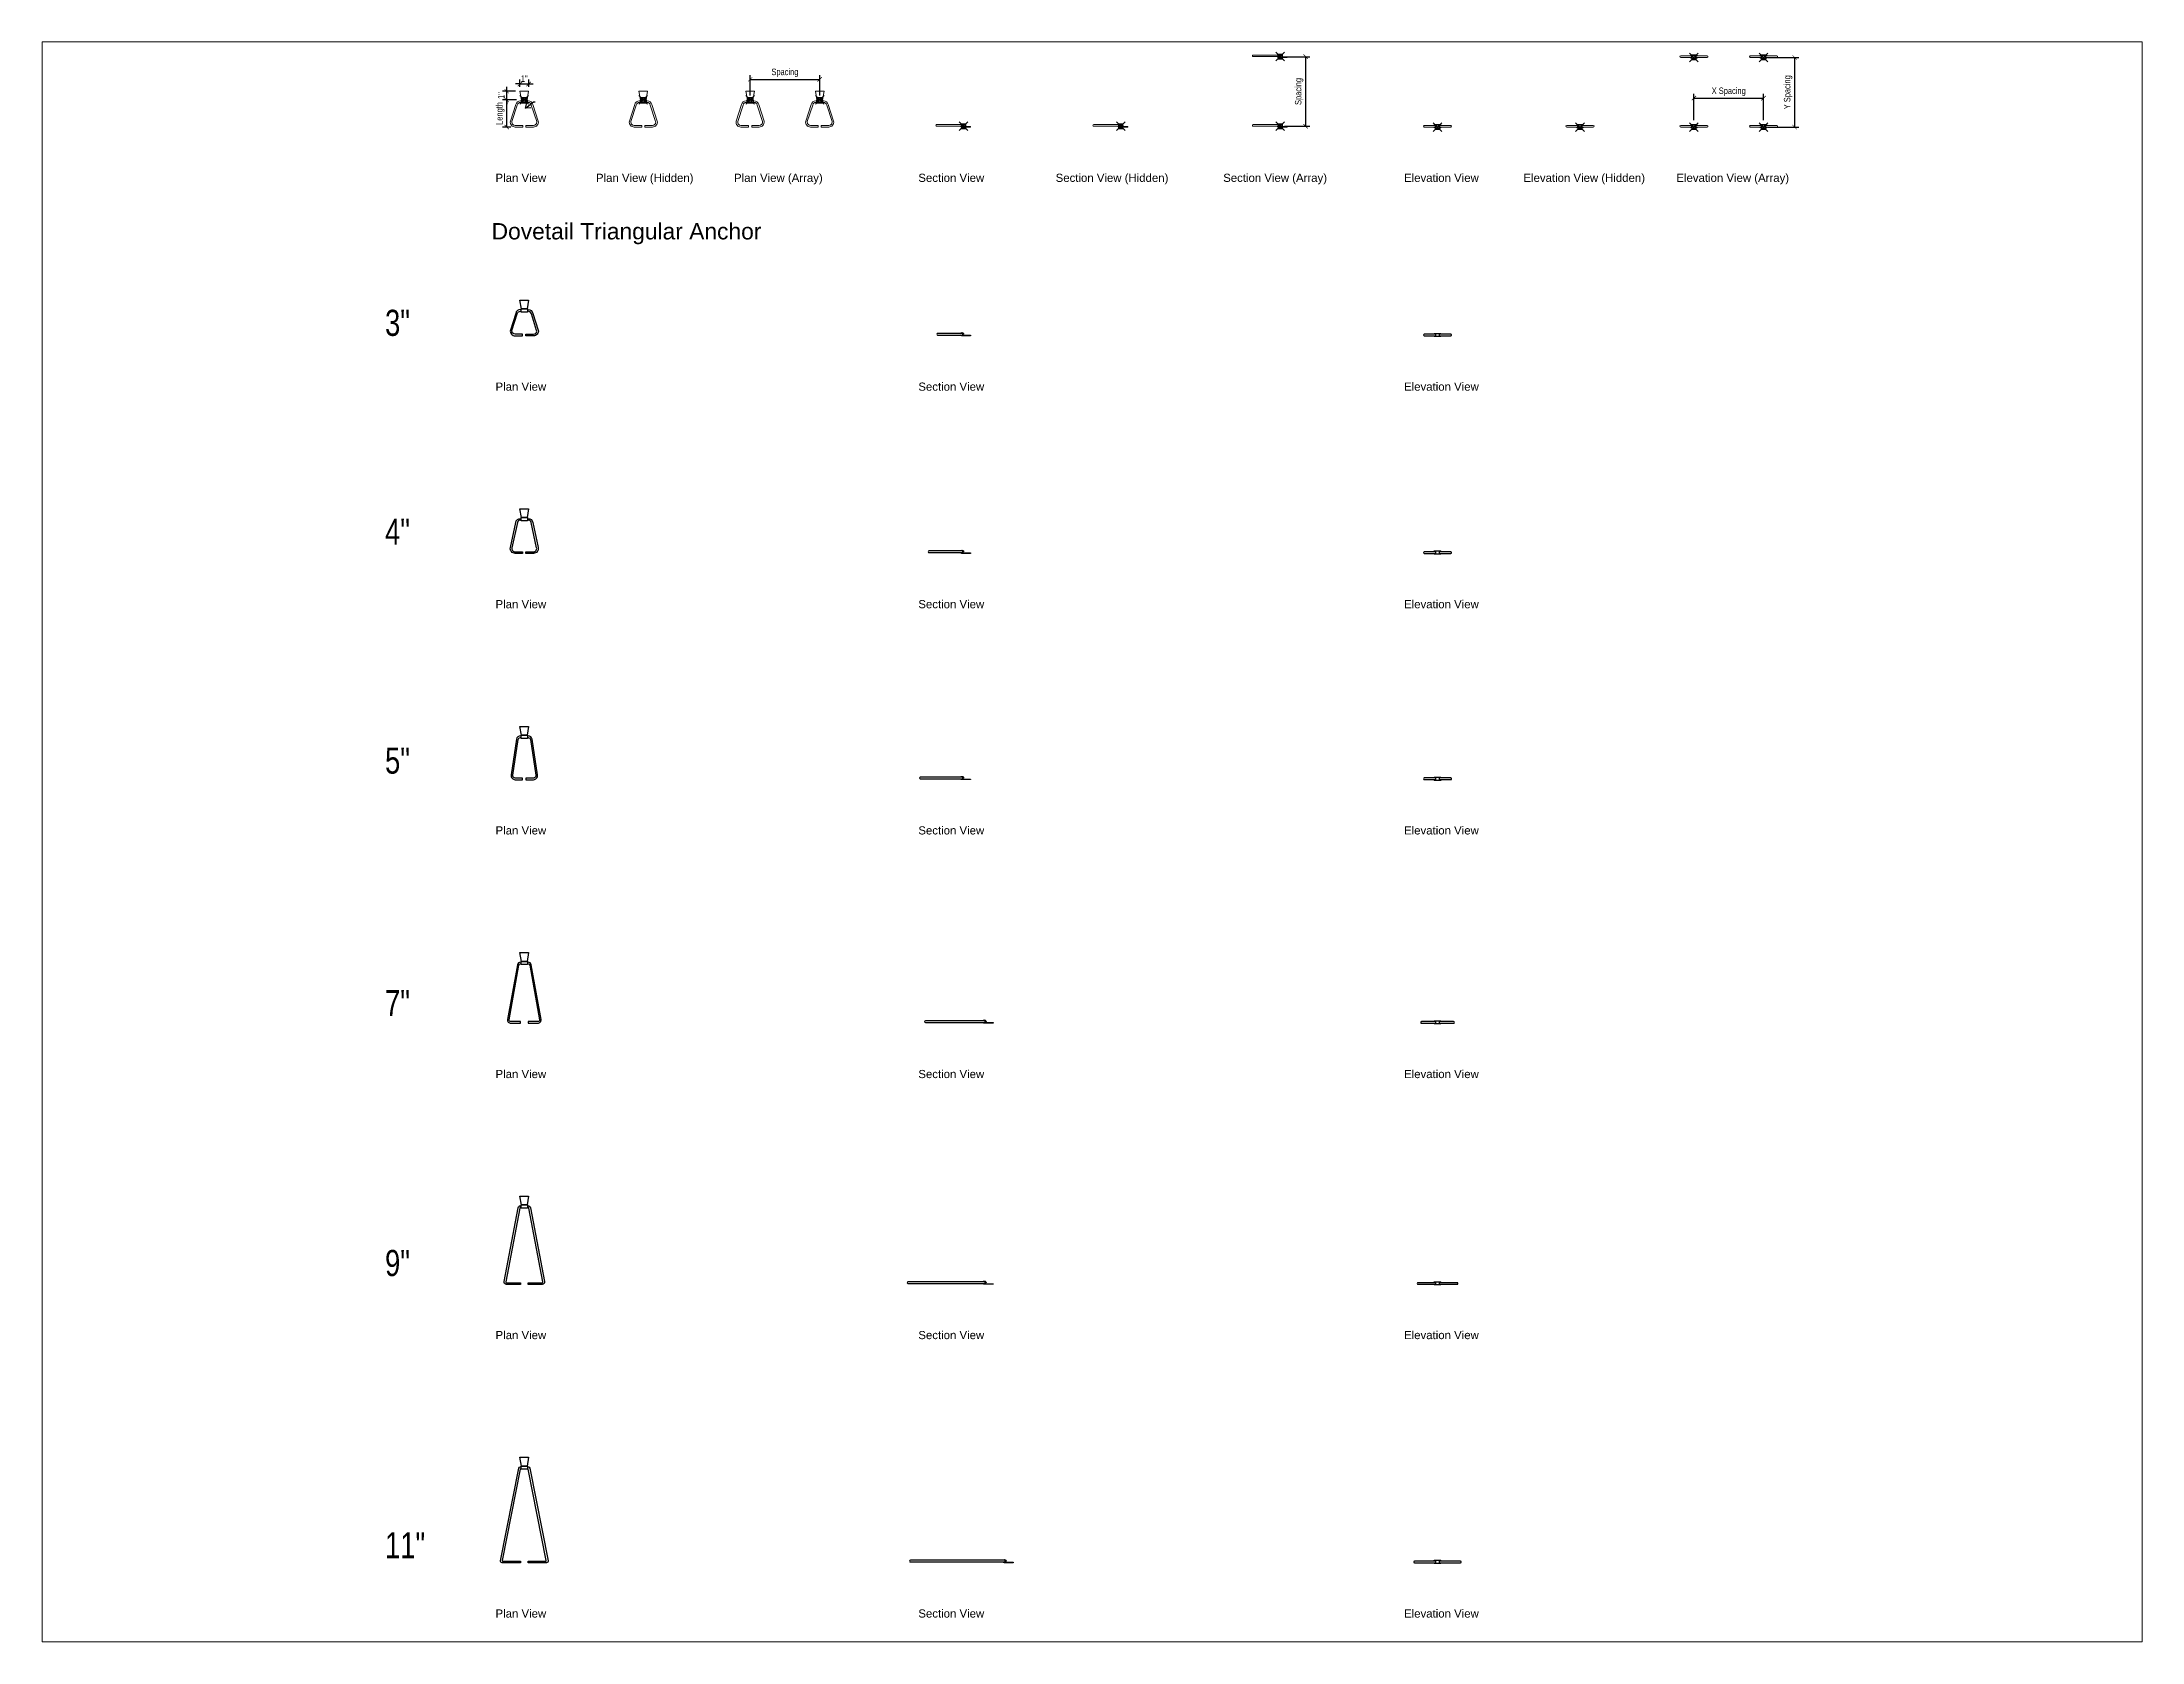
# Paper-space layout 'Layout1' of a CAD drawing. Header units: inches. Extents: x 1.05 to 9.45, y 0.8 to 7.2.
# The model-space entities are those that its viewports show. They can reach past a viewport. Long polylines and large blocks are cut down to what shows.
import ezdxf
from ezdxf.enums import TextEntityAlignment as Align

# ---------------------------------------------------------------- set-up
doc = ezdxf.new("R2010")
doc.units = ezdxf.units.IN
doc.header["$LTSCALE"] = 48
doc.header["$MEASUREMENT"] = 0
doc.header["$PDMODE"] = 99
doc.header["$PDSIZE"] = 0.5
doc.layers.add('DIMLINE', color=211, linetype='Continuous')
doc.layers.add('FINE', color=90, linetype='Continuous', lineweight=18)
doc.layers.add('TITTXT', color=213, linetype='Continuous', lineweight=50)
doc.styles.add('Arch-Dim', font='ARIAL.TTF', dxfattribs={"width": 0.75})
doc.styles.add('RomanS', font='romans.shx')
doc.dimstyles.new('Aec-Arch-I-96', dxfattribs={"dimscale": 96, "dimtxt": 0.09375, "dimasz": 0.0625, "dimexe": 0.0625, "dimexo": 0.0625, "dimgap": 0.03125, "dimtad": 1, "dimdec": 4, "dimzin": 3, "dimdsep": 46, "dimlunit": 4, "dimtxsty": 'Arch-Dim', "dimblk": 'ARCHTICK', "dimcen": 0.09375, "dimazin": 2, "dimtfac": 0.75, "dimtdec": 4, "dimtix": 1, "dimtmove": 2, "dimatfit": 2, "dimfxl": 1, "dimtolj": 1, "dimtzin": 0, "dimarcsym": 0})
doc.dimstyles.new('Aec-Arch-I-96$7', dxfattribs={"dimscale": 96, "dimtxt": 0.09375, "dimasz": 0.0625, "dimexe": 0.0625, "dimexo": 0.0625, "dimgap": 0.03125, "dimtad": 0, "dimdec": 4, "dimzin": 3, "dimdsep": 46, "dimlunit": 4, "dimtxsty": 'Arch-Dim', "dimblk": 'ARCHTICK', "dimcen": 0.09375, "dimazin": 2, "dimtfac": 0.75, "dimtdec": 4, "dimtix": 1, "dimtmove": 2, "dimatfit": 2, "dimfxl": 1, "dimtolj": 1, "dimtzin": 0, "dimarcsym": 0})

psp = doc.layouts.get("Layout1")

msp = doc.modelspace()

# ---------------------------------------------------------------- texts
at = {"layer": 'DIMLINE', "style": 'Arch-Dim', "width": 0.75}
for s, p in [('3"', (-8.66536, -24)), ('4"', (-8.66536, -48)), ('5"', (-8.66536, -74.31001)), ('7"', (-8.66536, -102.18146)), ('9"', (-8.66536, -132.05291)), ('11"', (-8.66536, -164.48579))]:
    msp.add_text(s, height=3, dxfattribs=at).set_placement(p)

# ---------------------------------------------------------------- blocks, each defined once
blk = doc.blocks.new('Anno_Title_T2')
at = {"color": 0, "linetype": 'ByBlock', "lineweight": -2, "style": 'RomanS'}
blk.add_attdef('TITLE', (0, 0.5), '', height=1.25, dxfattribs=at)
blk.add_attdef('SCALE', text='', height=0.75, dxfattribs=at).set_placement((0, -0.5), align=Align.TOP_LEFT)
blk = doc.blocks.new('_ArchTick')
at = {"color": 0, "linetype": 'ByBlock', "const_width": 0.15}
blk.add_lwpolyline([(-0.5, -0.5), (0.5, 0.5)], dxfattribs=at)
blk = doc.blocks.new('*D21')
at = {"layer": 'DEFPOINTS', "color": 0}
for p in [(5.32, 3.12), (6.96, 3.12), (6.29, 0)]:
    blk.add_point(p, dxfattribs=at)
at = {"layer": 'DIMLINE', "color": 8, "lineweight": -2}
for p, q in [((6.46, 3.12), (4.82, 3.12)), ((5.32, 0), (5.32, 3.12)), ((5.79, 0), (4.82, 0))]:
    blk.add_line(p, q, dxfattribs=at)
at = {"layer": 'DIMLINE', "color": 8, "lineweight": -2, "xscale": 0.5, "yscale": 0.5, "zscale": 0.5}
for p, rotation in [((5.32, 3.12), 90), ((5.32, 0), 270)]:
    blk.add_blockref('_ArchTick', p, dxfattribs=dict(at, rotation=rotation))
at = {"layer": 'DIMLINE', "color": 0, "insert": (4.58, 1.56), "char_height": 0.75, "attachment_point": 5, "rotation": 90, "style": 'Arch-Dim'}
blk.add_mtext('\\A1;Length', dxfattribs=at)
blk = doc.blocks.new('_Open90')
at = {"color": 0, "linetype": 'ByBlock', "lineweight": -2}
for p, q in [((0, 0), (-1, 0)), ((-0.5, 0.5), (0, 0)), ((0, 0), (-0.5, -0.5))]:
    blk.add_line(p, q, dxfattribs=at)
blk = doc.blocks.new('*D22')
at = {"layer": 'DEFPOINTS', "color": 0}
for p in [(41.29, 5.48), (33.29, 3.12), (41.29, 3.12)]:
    blk.add_point(p, dxfattribs=at)
at = {"layer": 'DIMLINE', "color": 8, "lineweight": -2}
for p, q in [((33.29, 3.62), (33.29, 5.98)), ((33.29, 5.48), (41.29, 5.48)), ((41.29, 3.62), (41.29, 5.98))]:
    blk.add_line(p, q, dxfattribs=at)
at = {"layer": 'DIMLINE', "color": 8, "lineweight": -2, "xscale": 0.5, "yscale": 0.5, "zscale": 0.5, "rotation": 180}
blk.add_blockref('_ArchTick', (33.29, 5.48), dxfattribs=at)
at = {"layer": 'DIMLINE', "color": 8, "lineweight": -2, "xscale": 0.5, "yscale": 0.5, "zscale": 0.5}
blk.add_blockref('_ArchTick', (41.29, 5.48), dxfattribs=at)
at = {"layer": 'DIMLINE', "color": 0, "insert": (37.29, 6.23), "char_height": 0.75, "attachment_point": 5, "style": 'Arch-Dim'}
blk.add_mtext('\\A1;Spacing', dxfattribs=at)
blk = doc.blocks.new('*D23')
at = {"layer": 'DEFPOINTS', "color": 0}
for p in [(94.21, 8.09), (94.21, 0.09), (97.13, 0.09)]:
    blk.add_point(p, dxfattribs=at)
at = {"layer": 'DIMLINE', "color": 8, "lineweight": -2}
for p, q in [((94.71, 8.09), (97.63, 8.09)), ((97.13, 8.09), (97.13, 0.09)), ((94.71, 0.09), (97.63, 0.09))]:
    blk.add_line(p, q, dxfattribs=at)
at = {"layer": 'DIMLINE', "color": 8, "lineweight": -2, "xscale": 0.5, "yscale": 0.5, "zscale": 0.5}
for p, rotation in [((97.13, 8.09), 90), ((97.13, 0.09), 270)]:
    blk.add_blockref('_ArchTick', p, dxfattribs=dict(at, rotation=rotation))
at = {"layer": 'DIMLINE', "color": 0, "insert": (96.39, 4.09), "char_height": 0.75, "attachment_point": 5, "rotation": 90, "style": 'Arch-Dim'}
blk.add_mtext('\\A1;Spacing', dxfattribs=at)
blk = doc.blocks.new('*D24')
at = {"layer": 'DEFPOINTS', "color": 0}
for p in [(149.76, 3.32), (141.76, 0.28), (149.76, 0.28)]:
    blk.add_point(p, dxfattribs=at)
at = {"layer": 'DIMLINE', "color": 8, "lineweight": -2}
for p, q in [((141.76, 0.78), (141.76, 3.82)), ((141.76, 3.32), (149.76, 3.32)), ((149.76, 0.78), (149.76, 3.82))]:
    blk.add_line(p, q, dxfattribs=at)
at = {"layer": 'DIMLINE', "color": 8, "lineweight": -2, "xscale": 0.5, "yscale": 0.5, "zscale": 0.5, "rotation": 180}
blk.add_blockref('_ArchTick', (141.76, 3.32), dxfattribs=at)
at = {"layer": 'DIMLINE', "color": 8, "lineweight": -2, "xscale": 0.5, "yscale": 0.5, "zscale": 0.5}
blk.add_blockref('_ArchTick', (149.76, 3.32), dxfattribs=at)
at = {"layer": 'DIMLINE', "color": 0, "insert": (145.76, 4.06), "char_height": 0.75, "attachment_point": 5, "style": 'Arch-Dim'}
blk.add_mtext('\\A1;X Spacing', dxfattribs=at)
blk = doc.blocks.new('*D25')
at = {"layer": 'DEFPOINTS', "color": 0}
for p in [(149.76, 8), (149.76, 0), (153.33, 0)]:
    blk.add_point(p, dxfattribs=at)
at = {"layer": 'DIMLINE', "color": 8, "lineweight": -2}
for p, q in [((150.26, 8), (153.83, 8)), ((153.33, 8), (153.33, 0)), ((150.26, 0), (153.83, 0))]:
    blk.add_line(p, q, dxfattribs=at)
at = {"layer": 'DIMLINE', "color": 8, "lineweight": -2, "xscale": 0.5, "yscale": 0.5, "zscale": 0.5}
for p, rotation in [((153.33, 8), 90), ((153.33, 0), 270)]:
    blk.add_blockref('_ArchTick', p, dxfattribs=dict(at, rotation=rotation))
at = {"layer": 'DIMLINE', "color": 0, "insert": (152.59, 4), "char_height": 0.75, "attachment_point": 5, "rotation": 90, "style": 'Arch-Dim'}
blk.add_mtext('\\A1;Y Spacing', dxfattribs=at)
blk = doc.blocks.new('*D26')
at = {"layer": 'DEFPOINTS', "color": 0}
for p in [(5.32, 4.12), (6.84, 4.12), (6.96, 3.12)]:
    blk.add_point(p, dxfattribs=at)
at = {"layer": 'DIMLINE', "color": 8, "lineweight": -2}
for p, q in [((6.34, 4.12), (4.82, 4.12)), ((6.46, 3.12), (4.82, 3.12)), ((5.32, 4.12), (5.32, 4.62)), ((5.32, 3.12), (5.32, 4.12)), ((5.32, 3.12), (5.32, 2.62))]:
    blk.add_line(p, q, dxfattribs=at)
at = {"layer": 'DIMLINE', "color": 8, "lineweight": -2, "xscale": 0.5, "yscale": 0.5, "zscale": 0.5}
for p, rotation in [((5.32, 4.12), 270), ((5.32, 3.12), 90)]:
    blk.add_blockref('_ArchTick', p, dxfattribs=dict(at, rotation=rotation))
at = {"layer": 'DIMLINE', "color": 0, "insert": (4.69, 3.62), "char_height": 0.75, "attachment_point": 5, "rotation": 90, "style": 'Arch-Dim'}
blk.add_mtext('\\A1;1"', dxfattribs=at)
blk = doc.blocks.new('*D27')
at = {"layer": 'DEFPOINTS', "color": 0}
for p in [(7.84, 4.95), (6.84, 4.12), (7.84, 4.12)]:
    blk.add_point(p, dxfattribs=at)
at = {"layer": 'DIMLINE', "color": 8, "lineweight": -2}
for p, q in [((6.84, 4.95), (6.34, 4.95)), ((6.84, 4.62), (6.84, 5.45)), ((6.84, 4.95), (7.84, 4.95)), ((7.84, 4.62), (7.84, 5.45)), ((7.84, 4.95), (8.34, 4.95))]:
    blk.add_line(p, q, dxfattribs=at)
at = {"layer": 'DIMLINE', "color": 8, "lineweight": -2, "xscale": 0.5, "yscale": 0.5, "zscale": 0.5}
blk.add_blockref('_ArchTick', (6.84, 4.95), dxfattribs=at)
at = {"layer": 'DIMLINE', "color": 8, "lineweight": -2, "xscale": 0.5, "yscale": 0.5, "zscale": 0.5, "rotation": 180}
blk.add_blockref('_ArchTick', (7.84, 4.95), dxfattribs=at)
at = {"layer": 'DIMLINE', "color": 0, "insert": (7.34, 5.57), "char_height": 0.75, "attachment_point": 5, "style": 'Arch-Dim'}
blk.add_mtext('\\A1;1"', dxfattribs=at)
blk = doc.blocks.new('AecDtl_3DovetailTrianglePlan')
at = {"color": 0, "linetype": 'ByBlock', "lineweight": -2, "ltscale": 0.0625}
for points in [[(-0.31, 0), (-0.5, 1), (0.5, 1), (0.31, 0)], [(0, 0), (0.38, 0), (0.38, -0.38), (-0.38, -0.38), (-0.38, 0)]]:
    blk.add_lwpolyline(points, close=True, dxfattribs=at)
for points in [[(-0.38, -0.09), (-0.44, -0.09, 0.35579), (-0.99, -0.54), (-1.6, -2.44, 0.475155), (-1.05, -3.12), (-0.19, -3.12), (-0.19, -2.93), (-1.05, -2.93, -0.467625), (-1.42, -2.49), (-0.81, -0.59, -0.362746), (-0.44, -0.28), (-0.38, -0.28)], [(0.38, -0.09), (0.44, -0.09, -0.35579), (0.99, -0.54), (1.6, -2.44, -0.475155), (1.05, -3.12), (0.19, -3.12), (0.19, -2.93), (1.05, -2.93, 0.467625), (1.42, -2.49), (0.81, -0.59, 0.362746), (0.44, -0.28), (0.38, -0.28)]]:
    blk.add_lwpolyline(points, format="xyb", dxfattribs=at)
blk = doc.blocks.new('AecDtl_3DovetailTriangleSection')
at = {"color": 0, "linetype": 'ByBlock', "lineweight": -2, "ltscale": 0.0625}
blk.add_lwpolyline([(-0.19, 0.19), (-2.98, 0.19, 1), (-2.98, 0), (-0.19, 0, 1)], format="xyb", close=True, dxfattribs=at)
for points in [[(-0.35, 0.19, -0.131652), (-0.28, 0.26, -0.57735), (0, 0.09), (-0.08, 0.09, 0.583199), (-0.24, 0.19)], [(-0.24, 0, 0.136106), (-0.19, -0.02), (0.81, -0.02), (0.81, -0.09), (-0.19, -0.09, -0.267949), (-0.35, 0)]]:
    blk.add_lwpolyline(points, format="xyb", dxfattribs=at)
blk = doc.blocks.new('AecDtl_3DovetailTriangleElevation')
at = {"color": 0, "linetype": 'ByBlock', "lineweight": -2, "ltscale": 0.0625}
for p, q in [((-0.37, 0), (-0.37, -0.08)), ((0.38, 0), (0.38, -0.08))]:
    blk.add_line(p, q, dxfattribs=at)
for points in [[(-0.19, 0.19), (-1.52, 0.19, 1), (-1.52, 0), (-0.19, 0)], [(0.19, 0), (1.52, 0, 1), (1.52, 0.19), (0.19, 0.19)]]:
    blk.add_lwpolyline(points, format="xyb", close=True, dxfattribs=at)
for points in [[(-0.37, 0.28), (0.38, 0.28)], [(-0.37, 0.19), (-0.37, 0.28)], [(0.38, 0.19), (0.38, 0.28)], [(0.38, -0.08), (-0.37, -0.08)]]:
    blk.add_lwpolyline(points, dxfattribs=at)
blk = doc.blocks.new('AecDtl_4DovetailTriangleSection')
at = {"color": 0, "linetype": 'ByBlock', "lineweight": -2, "ltscale": 0.0625}
blk.add_lwpolyline([(-0.19, 0.19), (-3.98, 0.19, 1), (-3.98, 0), (-0.19, 0, 1)], format="xyb", close=True, dxfattribs=at)
for points in [[(-0.35, 0.19, -0.131652), (-0.28, 0.26, -0.57735), (0, 0.09), (-0.08, 0.09, 0.583199), (-0.24, 0.19)], [(-0.24, 0, 0.136106), (-0.19, -0.02), (0.81, -0.02), (0.81, -0.09), (-0.19, -0.09, -0.267949), (-0.35, 0)]]:
    blk.add_lwpolyline(points, format="xyb", dxfattribs=at)
blk = doc.blocks.new('AecDtl_4DovetailTriangleElevation')
at = {"color": 0, "linetype": 'ByBlock', "lineweight": -2, "ltscale": 0.0625}
for p, q in [((-0.37, 0), (-0.37, -0.08)), ((0.38, 0), (0.38, -0.08))]:
    blk.add_line(p, q, dxfattribs=at)
for points in [[(-0.19, 0.19), (-1.52, 0.19, 1), (-1.52, 0), (-0.19, 0)], [(0.19, 0), (1.52, 0, 1), (1.52, 0.19), (0.19, 0.19)]]:
    blk.add_lwpolyline(points, format="xyb", close=True, dxfattribs=at)
for points in [[(-0.37, 0.28), (0.38, 0.28)], [(-0.37, 0.19), (-0.37, 0.28)], [(0.38, 0.19), (0.38, 0.28)], [(0.38, -0.08), (-0.37, -0.08)]]:
    blk.add_lwpolyline(points, dxfattribs=at)
blk = doc.blocks.new('AecDtl_4DovetailTrianglePlan')
at = {"color": 0, "linetype": 'ByBlock', "lineweight": -2, "ltscale": 0.0625}
for points in [[(-0.31, 0), (-0.5, 1), (0.5, 1), (0.31, 0)], [(0, 0), (0.38, 0), (0.38, -0.38), (-0.38, -0.38), (-0.38, 0)]]:
    blk.add_lwpolyline(points, close=True, dxfattribs=at)
for points in [[(-0.38, -0.28), (-0.44, -0.28, 0.359268), (-0.8, -0.58), (-1.42, -3.48, 0.471381), (-1.05, -3.93), (-0.19, -3.93), (-0.19, -4.12), (-1.05, -4.12, -0.472374), (-1.6, -3.45), (-0.99, -0.55, -0.35835), (-0.44, -0.09), (-0.38, -0.09)], [(0.38, -0.09), (0.44, -0.09, -0.35835), (0.99, -0.55), (1.6, -3.45, -0.472374), (1.05, -4.12), (0.19, -4.12), (0.19, -3.93), (1.05, -3.93, 0.471381), (1.42, -3.48), (0.8, -0.58, 0.359268), (0.44, -0.28), (0.38, -0.28)]]:
    blk.add_lwpolyline(points, format="xyb", dxfattribs=at)
blk = doc.blocks.new('AecDtl_5DovetailTriangleSection')
at = {"color": 0, "linetype": 'ByBlock', "lineweight": -2, "ltscale": 0.0625}
blk.add_lwpolyline([(-0.19, 0.19), (-4.98, 0.19, 1), (-4.98, 0), (-0.19, 0, 1)], format="xyb", close=True, dxfattribs=at)
for points in [[(-0.35, 0.19, -0.131652), (-0.28, 0.26, -0.57735), (0, 0.09), (-0.08, 0.09, 0.583199), (-0.24, 0.19)], [(-0.24, 0, 0.136106), (-0.19, -0.02), (0.81, -0.02), (0.81, -0.09), (-0.19, -0.09, -0.267949), (-0.35, 0)]]:
    blk.add_lwpolyline(points, format="xyb", dxfattribs=at)
blk = doc.blocks.new('AecDtl_5DovetailTriangleElevation')
at = {"color": 0, "linetype": 'ByBlock', "lineweight": -2, "ltscale": 0.0625}
for p, q in [((-0.37, 0), (-0.37, -0.08)), ((0.38, 0), (0.38, -0.08))]:
    blk.add_line(p, q, dxfattribs=at)
for points in [[(-0.19, 0.19), (-1.52, 0.19, 1), (-1.52, 0), (-0.19, 0)], [(0.19, 0), (1.52, 0, 1), (1.52, 0.19), (0.19, 0.19)]]:
    blk.add_lwpolyline(points, format="xyb", close=True, dxfattribs=at)
for points in [[(-0.37, 0.28), (0.38, 0.28)], [(-0.37, 0.19), (-0.37, 0.28)], [(0.38, 0.19), (0.38, 0.28)], [(0.38, -0.08), (-0.37, -0.08)]]:
    blk.add_lwpolyline(points, dxfattribs=at)
blk = doc.blocks.new('AecDtl_5DovetailTrianglePlan')
at = {"color": 0, "linetype": 'ByBlock', "lineweight": -2, "ltscale": 0.0625}
for points in [[(-0.31, 0), (-0.5, 1), (0.5, 1), (0.31, 0)], [(0, 0), (0.38, 0), (0.38, -0.38), (-0.38, -0.38), (-0.38, 0)]]:
    blk.add_lwpolyline(points, close=True, dxfattribs=at)
for points in [[(-0.38, -0.09), (-0.44, -0.09, 0.360307), (-0.9, -0.48), (-1.51, -4.56, 0.470257), (-1.05, -5.12), (-0.19, -5.12), (-0.19, -4.93), (-1.05, -4.93, -0.473029), (-1.33, -4.59), (-0.71, -0.51, -0.357746), (-0.44, -0.28), (-0.38, -0.28)], [(0.38, -0.28), (0.44, -0.28, -0.357746), (0.71, -0.51), (1.33, -4.59, -0.473029), (1.05, -4.93), (0.19, -4.93), (0.19, -5.12), (1.05, -5.12, 0.470257), (1.51, -4.56), (0.9, -0.48, 0.360307), (0.44, -0.09), (0.38, -0.09)]]:
    blk.add_lwpolyline(points, format="xyb", dxfattribs=at)
blk = doc.blocks.new('AecDtl_7DovetailTriangleSection')
at = {"color": 0, "linetype": 'ByBlock', "lineweight": -2, "ltscale": 0.0625}
blk.add_lwpolyline([(-0.19, 0.19), (-6.98, 0.19, 1), (-6.98, 0), (-0.19, 0, 1)], format="xyb", close=True, dxfattribs=at)
for points in [[(-0.35, 0.19, -0.131652), (-0.28, 0.26, -0.57735), (0, 0.09), (-0.08, 0.09, 0.583199), (-0.24, 0.19)], [(-0.24, 0, 0.136106), (-0.19, -0.02), (0.81, -0.02), (0.81, -0.09), (-0.19, -0.09, -0.267949), (-0.35, 0)]]:
    blk.add_lwpolyline(points, format="xyb", dxfattribs=at)
blk = doc.blocks.new('AecDtl_7DovetailTriangleElevation')
at = {"color": 0, "linetype": 'ByBlock', "lineweight": -2, "ltscale": 0.0625}
for p, q in [((-0.375, 0), (-0.375, -0.078125)), ((0.375, 0), (0.375, -0.078125))]:
    blk.add_line(p, q, dxfattribs=at)
for points in [[(-0.1875, 0.1875), (-1.84375, 0.1875, 1), (-1.84375, 0), (-0.1875, 0)], [(0.1875, 0), (1.84375, 0, 1), (1.84375, 0.1875), (0.1875, 0.1875)]]:
    blk.add_lwpolyline(points, format="xyb", close=True, dxfattribs=at)
for points in [[(-0.375, 0.28125), (0.375, 0.28125)], [(-0.375, 0.1875), (-0.375, 0.28125)], [(0.375, 0.1875), (0.375, 0.28125)], [(0.375, -0.078125), (-0.375, -0.078125)]]:
    blk.add_lwpolyline(points, dxfattribs=at)
blk = doc.blocks.new('AecDtl_7DovetailTrianglePlan')
at = {"color": 0, "linetype": 'ByBlock', "lineweight": -2, "ltscale": 0.0625}
for points in [[(-0.31, 0), (-0.5, 1), (0.5, 1), (0.31, 0)], [(0, 0), (0.38, 0), (0.38, -0.38), (-0.38, -0.38), (-0.38, 0)]]:
    blk.add_lwpolyline(points, close=True, dxfattribs=at)
for points in [[(-0.38, -0.09), (-0.44, -0.09, 0.359021), (-0.8, -0.4), (-1.92, -6.67, 0.471648), (-1.55, -7.12), (-0.44, -7.12), (-0.44, -6.93), (-1.55, -6.93, -0.473705), (-1.73, -6.71), (-0.62, -0.43, -0.357124), (-0.44, -0.28), (-0.38, -0.28)], [(0.38, -0.28), (0.44, -0.28, -0.357124), (0.62, -0.43), (1.73, -6.71, -0.473705), (1.55, -6.93), (0.44, -6.93), (0.44, -7.12), (1.55, -7.12, 0.471648), (1.92, -6.67), (0.8, -0.4, 0.359021), (0.44, -0.09), (0.38, -0.09)]]:
    blk.add_lwpolyline(points, format="xyb", dxfattribs=at)
blk = doc.blocks.new('AecDtl_9DovetailTriangleSection')
at = {"color": 0, "linetype": 'ByBlock', "lineweight": -2, "ltscale": 0.0625}
blk.add_lwpolyline([(-0.19, 0.19), (-8.98, 0.19, 1), (-8.98, 0), (-0.19, 0, 1)], format="xyb", close=True, dxfattribs=at)
for points in [[(-0.35, 0.19, -0.131652), (-0.28, 0.26, -0.57735), (0, 0.09), (-0.08, 0.09, 0.583199), (-0.24, 0.19)], [(-0.24, 0, 0.136106), (-0.19, -0.02), (0.81, -0.02), (0.81, -0.09), (-0.19, -0.09, -0.267949), (-0.35, 0)]]:
    blk.add_lwpolyline(points, format="xyb", dxfattribs=at)
blk = doc.blocks.new('AecDtl_9DovetailTriangleElevation')
at = {"color": 0, "linetype": 'ByBlock', "lineweight": -2, "ltscale": 0.0625}
for p, q in [((-0.375, 0), (-0.375, -0.078125)), ((0.375, 0), (0.375, -0.078125))]:
    blk.add_line(p, q, dxfattribs=at)
for points in [[(-0.1875, 0.1875), (-2.25, 0.1875, 1), (-2.25, 0), (-0.1875, 0)], [(0.1875, 0), (2.25, 0, 1), (2.25, 0.1875), (0.1875, 0.1875)]]:
    blk.add_lwpolyline(points, format="xyb", close=True, dxfattribs=at)
for points in [[(-0.375, 0.28125), (0.375, 0.28125)], [(-0.375, 0.1875), (-0.375, 0.28125)], [(0.375, 0.1875), (0.375, 0.28125)], [(0.375, -0.078125), (-0.375, -0.078125)]]:
    blk.add_lwpolyline(points, dxfattribs=at)
blk = doc.blocks.new('AecDtl_9DovetailTrianglePlan')
at = {"color": 0, "linetype": 'ByBlock', "lineweight": -2, "ltscale": 0.0625}
for points in [[(-0.31, 0), (-0.5, 1), (0.5, 1), (0.31, 0)], [(0, 0), (0.38, 0), (0.38, -0.38), (-0.38, -0.38), (-0.38, 0)]]:
    blk.add_lwpolyline(points, close=True, dxfattribs=at)
for points in [[(-0.38, -0.28), (-0.44, -0.28, 0.357456), (-0.53, -0.36), (-2.14, -8.82, 0.473344), (-2.05, -8.93), (-0.44, -8.93), (-0.44, -9.12), (-2.05, -9.12, -0.473865), (-2.33, -8.78), (-0.71, -0.32, -0.356976), (-0.44, -0.09), (-0.38, -0.09)], [(0.38, -0.09), (0.44, -0.09, -0.356976), (0.71, -0.32), (2.33, -8.78, -0.473865), (2.05, -9.12), (0.44, -9.12), (0.44, -8.93), (2.05, -8.93, 0.473344), (2.14, -8.82), (0.53, -0.36, 0.357456), (0.44, -0.28), (0.38, -0.28)]]:
    blk.add_lwpolyline(points, format="xyb", dxfattribs=at)
blk = doc.blocks.new('AecDtl_11DovetailTriangleSection')
at = {"color": 0, "linetype": 'ByBlock', "lineweight": -2, "ltscale": 0.0625}
blk.add_lwpolyline([(-0.19, 0.19), (-10.98, 0.19, 1), (-10.98, 0), (-0.19, 0, 1)], format="xyb", close=True, dxfattribs=at)
for points in [[(-0.35, 0.19, -0.131652), (-0.28, 0.26, -0.57735), (0, 0.09), (-0.08, 0.09, 0.583199), (-0.24, 0.19)], [(-0.24, 0, 0.136106), (-0.19, -0.02), (0.81, -0.02), (0.81, -0.09), (-0.19, -0.09, -0.267949), (-0.35, 0)]]:
    blk.add_lwpolyline(points, format="xyb", dxfattribs=at)
blk = doc.blocks.new('AecDtl_11DovetailTriangleElevation')
at = {"color": 0, "linetype": 'ByBlock', "lineweight": -2, "ltscale": 0.0625}
for p, q in [((-0.37, 0), (-0.37, -0.08)), ((0.38, 0), (0.38, -0.08))]:
    blk.add_line(p, q, dxfattribs=at)
for points in [[(-0.19, 0.19), (-2.64, 0.19, 1), (-2.64, 0), (-0.19, 0)], [(0.19, 0), (2.64, 0, 1), (2.64, 0.19), (0.19, 0.19)]]:
    blk.add_lwpolyline(points, format="xyb", close=True, dxfattribs=at)
for points in [[(-0.37, 0.28), (0.38, 0.28)], [(-0.37, 0.19), (-0.37, 0.28)], [(0.38, 0.19), (0.38, 0.28)], [(0.38, -0.08), (-0.37, -0.08)]]:
    blk.add_lwpolyline(points, dxfattribs=at)
blk = doc.blocks.new('AecDtl_11DovetailTrianglePlan')
at = {"color": 0, "linetype": 'ByBlock', "lineweight": -2, "ltscale": 0.0625}
for points in [[(-0.31, 0), (-0.5, 1), (0.5, 1), (0.31, 0)], [(0, 0), (0.38, 0), (0.38, -0.38), (-0.38, -0.38), (-0.38, 0)]]:
    blk.add_lwpolyline(points, close=True, dxfattribs=at)
for points in [[(-0.38, -0.29, 0.265915), (-0.46, -0.38), (-2.53, -10.85, 0.477285), (-2.47, -10.93), (-0.44, -10.93), (-0.44, -11.12), (-2.55, -11.12, -0.474497), (-2.73, -10.89), (-0.62, -0.24, -0.356395), (-0.44, -0.09), (-0.38, -0.09)], [(0.38, -0.09), (0.44, -0.09, -0.356395), (0.62, -0.24), (2.73, -10.89, -0.474497), (2.55, -11.12), (0.44, -11.12), (0.44, -10.93), (2.47, -10.93, 0.477285), (2.53, -10.85), (0.46, -0.38, 0.265915), (0.38, -0.29, 0.265915)]]:
    blk.add_lwpolyline(points, format="xyb", dxfattribs=at)

# ---------------------------------------------------------------- dimensions: what is measured, and where the dimension line sits
at = {"layer": 'DIMLINE'}
for base, p1, p2, text, picture, middle in [((97.12898, 0.09375), (94.2111, 8.09375), (94.2111, 0.09375), 'Spacing', '*D23', (96.38734, 4.09375)), ((153.33047, 0), (149.76331, 8), (149.76331, 0), 'Y Spacing', '*D25', (152.58883, 4)), ((5.31997, 3.11719), (6.28787, 0), (6.96399, 3.11719), 'Length', '*D21', (4.58472, 1.55859))]:
    dim = msp.add_linear_dim(base=base, p1=p1, p2=p2, angle=90, text=text, dimstyle='Aec-Arch-I-96', override={"dimscale": 8, "dimclrd": 8, "dimclre": 8, "dimldrblk": 'Open90'}, dxfattribs=at)
    dim.commit()
    dim.dimension.update_dxf_attribs({"geometry": picture, "text_midpoint": middle})
dim = msp.add_linear_dim(base=(7.83899, 4.94626), p1=(6.83899, 4.11719), p2=(7.83899, 4.11719), dimstyle='Aec-Arch-I-96', override={"dimscale": 8, "dimclrd": 8, "dimclre": 8, "dimldrblk": 'Open90'}, dxfattribs=at)
dim.commit()
dim.dimension.update_dxf_attribs({"geometry": '*D27', "text_midpoint": (7.33899, 5.5728)})
for base, p1, p2, text, picture, middle in [((41.28578, 5.48428), (33.28578, 3.11719), (41.28578, 3.11719), 'Spacing', '*D22', (37.28578, 6.22593)), ((149.76331, 3.31566), (141.76331, 0.28125), (149.76331, 0.28125), 'X Spacing', '*D24', (145.76331, 4.0573))]:
    dim = msp.add_linear_dim(base=base, p1=p1, p2=p2, text=text, dimstyle='Aec-Arch-I-96', override={"dimscale": 8, "dimclrd": 8, "dimclre": 8, "dimldrblk": 'Open90'}, dxfattribs=at)
    dim.commit()
    dim.dimension.update_dxf_attribs({"geometry": picture, "text_midpoint": middle})
dim = msp.add_linear_dim(base=(5.31997, 4.11719), p1=(6.96399, 3.11719), p2=(6.83899, 4.11719), angle=90, dimstyle='Aec-Arch-I-96', override={"dimscale": 8, "dimclrd": 8, "dimclre": 8, "dimldrblk": 'Open90'}, dxfattribs=at)
dim.commit()
dim.dimension.update_dxf_attribs({"geometry": '*D26', "text_midpoint": (4.69343, 3.61719)})

# ---------------------------------------------------------------- linework, layer by layer
at = {"layer": 'DIMLINE'}
for p in [(94.2111, 8.09375), (141.76331, 8), (149.76331, 8), (7.33899, 3.11719), (21.01466, 3.11719), (33.28578, 3.11719), (41.28578, 3.11719), (57.82409, 0.09375), (75.89162, 0.09375), (94.2111, 0.09375), (112.29348, 0), (128.66561, 0), (141.76331, 0), (149.76331, 0)]:
    msp.add_point(p, dxfattribs=at)
at = {"layer": 'FINE'}
for p, q in [((141.38831, 8), (141.38831, 7.92188)), ((141.57581, 8), (141.57581, 8.1875)), ((141.95081, 8), (141.95081, 8.1875)), ((142.13831, 8), (142.13831, 7.92188)), ((149.38831, 8), (149.38831, 7.92188)), ((149.57581, 8), (149.57581, 8.1875)), ((149.95081, 8), (149.95081, 8.1875)), ((150.13831, 8), (150.13831, 7.92188)), ((111.91848, 0), (111.91848, -0.07812)), ((112.66848, 0), (112.66848, -0.07812)), ((141.38831, 0), (141.38831, -0.07812)), ((141.57581, 0), (141.57581, 0.1875)), ((141.95081, 0), (141.95081, 0.1875)), ((142.13831, 0), (142.13831, -0.07812)), ((149.38831, 0), (149.38831, -0.07812)), ((149.57581, 0), (149.57581, 0.1875)), ((149.95081, 0), (149.95081, 0.1875)), ((150.13831, 0), (150.13831, -0.07812))]:
    msp.add_line(p, q, dxfattribs=at)
at = {"layer": 'FINE', "ltscale": 0.0625}
for p, q in [((128.29061, 0), (128.29061, -0.07812)), ((128.47811, 0), (128.47811, 0.1875)), ((128.85311, 0), (128.85311, 0.1875)), ((129.04061, 0), (129.04061, -0.07812))]:
    msp.add_line(p, q, dxfattribs=at)
at = {"layer": 'FINE'}
for points in [[(94.0236, 8.28125), (91.10953, 8.28125, 1), (91.10953, 8.09375), (94.0236, 8.09375, 1)], [(57.63659, 0.28125), (54.72253, 0.28125, 1), (54.72253, 0.09375), (57.63659, 0.09375, 1)], [(94.0236, 0.28125), (91.10953, 0.28125, 1), (91.10953, 0.09375), (94.0236, 0.09375, 1)], [(112.10598, 0.1875), (110.77361, 0.1875, 1), (110.77361, 0), (112.10598, 0)], [(112.48098, 0), (113.81335, 0, 1), (113.81335, 0.1875), (112.48098, 0.1875)]]:
    msp.add_lwpolyline(points, format="xyb", close=True, dxfattribs=at)
for points in [[(93.86122, 8.28125, -0.131652498), (93.92985, 8.34988, -0.577350269), (94.2111, 8.1875), (94.13297, 8.1875, 0.583198663), (93.96726, 8.28125)], [(93.96726, 8.09375, 0.136106111), (94.0236, 8.07813), (95.0236, 8.07813), (95.0236, 8), (94.0236, 8, -0.267949192), (93.86122, 8.09375)], [(141.57581, 8.1875), (140.24344, 8.1875, 1), (140.24344, 8), (141.57581, 8)], [(141.95081, 8), (143.28319, 8, 1), (143.28319, 8.1875), (141.95081, 8.1875)], [(149.57581, 8.1875), (148.24344, 8.1875, 1), (148.24344, 8), (149.57581, 8)], [(149.95081, 8), (151.28319, 8, 1), (151.28319, 8.1875), (149.95081, 8.1875)], [(6.96399, 3.02344), (6.90228, 3.02344, 0.35579007), (6.35138, 2.57462), (5.73698, 0.67618, 0.47515463), (6.28787, 0), (7.15149, 0), (7.15149, 0.1875), (6.28787, 0.1875, -0.467625001), (5.91885, 0.62922), (6.53326, 2.52765, -0.362745932), (6.90228, 2.83594), (6.96399, 2.83594)], [(7.71399, 3.02344), (7.77571, 3.02344, -0.35579007), (8.3266, 2.57462), (8.94101, 0.67618, -0.47515463), (8.39012, 0), (7.52649, 0), (7.52649, 0.1875), (8.39012, 0.1875, 0.467625001), (8.75914, 0.62922), (8.14473, 2.52765, 0.362745932), (7.77571, 2.83594), (7.71399, 2.83594)], [(32.91078, 3.02344), (32.84906, 3.02344, 0.35579007), (32.29817, 2.57462), (31.68376, 0.67618, 0.47515463), (32.23466, 0), (33.09828, 0), (33.09828, 0.1875), (32.23466, 0.1875, -0.467625001), (31.86564, 0.62922), (32.48005, 2.52765, -0.362745932), (32.84906, 2.83594), (32.91078, 2.83594)], [(33.66078, 3.02344), (33.7225, 3.02344, -0.35579007), (34.27339, 2.57462), (34.8878, 0.67618, -0.47515463), (34.3369, 0), (33.47328, 0), (33.47328, 0.1875), (34.3369, 0.1875, 0.467625001), (34.70592, 0.62922), (34.09152, 2.52765, 0.362745932), (33.7225, 2.83594), (33.66078, 2.83594)], [(40.91078, 3.02344), (40.84906, 3.02344, 0.35579007), (40.29817, 2.57462), (39.68376, 0.67618, 0.47515463), (40.23466, 0), (41.09828, 0), (41.09828, 0.1875), (40.23466, 0.1875, -0.467625001), (39.86564, 0.62922), (40.48005, 2.52765, -0.362745932), (40.84906, 2.83594), (40.91078, 2.83594)], [(41.66078, 3.02344), (41.7225, 3.02344, -0.35579007), (42.27339, 2.57462), (42.8878, 0.67618, -0.47515463), (42.3369, 0), (41.47328, 0), (41.47328, 0.1875), (42.3369, 0.1875, 0.467625001), (42.70592, 0.62922), (42.09152, 2.52765, 0.362745932), (41.7225, 2.83594), (41.66078, 2.83594)], [(57.47421, 0.28125, -0.131652498), (57.54284, 0.34988, -0.577350269), (57.82409, 0.1875), (57.74596, 0.1875, 0.583198663), (57.58025, 0.28125)], [(57.58025, 0.09375, 0.136106111), (57.63659, 0.07813), (58.63659, 0.07813), (58.63659, 0), (57.63659, 0, -0.267949192), (57.47421, 0.09375)], [(93.86122, 0.28125, -0.131652498), (93.92985, 0.34988, -0.577350269), (94.2111, 0.1875), (94.13297, 0.1875, 0.583198663), (93.96726, 0.28125)], [(93.96726, 0.09375, 0.136106111), (94.0236, 0.07813), (95.0236, 0.07813), (95.0236, 0), (94.0236, 0, -0.267949192), (93.86122, 0.09375)], [(141.57581, 0.1875), (140.24344, 0.1875, 1), (140.24344, 0), (141.57581, 0)], [(141.95081, 0), (143.28319, 0, 1), (143.28319, 0.1875), (141.95081, 0.1875)], [(149.57581, 0.1875), (148.24344, 0.1875, 1), (148.24344, 0), (149.57581, 0)], [(149.95081, 0), (151.28319, 0, 1), (151.28319, 0.1875), (149.95081, 0.1875)]]:
    msp.add_lwpolyline(points, format="xyb", dxfattribs=at)
for points in [[(141.38831, 8.28125), (142.13831, 8.28125)], [(141.38831, 8.1875), (141.38831, 8.28125)], [(142.13831, 7.92188), (141.38831, 7.92188)], [(142.13831, 8.1875), (142.13831, 8.28125)], [(149.38831, 8.28125), (150.13831, 8.28125)], [(149.38831, 8.1875), (149.38831, 8.28125)], [(150.13831, 7.92188), (149.38831, 7.92188)], [(150.13831, 8.1875), (150.13831, 8.28125)], [(111.91848, 0.28125), (112.66848, 0.28125)], [(111.91848, 0.1875), (111.91848, 0.28125)], [(112.66848, 0.1875), (112.66848, 0.28125)], [(141.38831, 0.28125), (142.13831, 0.28125)], [(141.38831, 0.1875), (141.38831, 0.28125)], [(142.13831, 0.1875), (142.13831, 0.28125)], [(149.38831, 0.28125), (150.13831, 0.28125)], [(149.38831, 0.1875), (149.38831, 0.28125)], [(150.13831, 0.1875), (150.13831, 0.28125)], [(112.66848, -0.07812), (111.91848, -0.07812)], [(142.13831, -0.07812), (141.38831, -0.07812)], [(150.13831, -0.07812), (149.38831, -0.07812)]]:
    msp.add_lwpolyline(points, dxfattribs=at)
for points in [[(7.02649, 3.11719), (6.83899, 4.11719), (7.83899, 4.11719), (7.65149, 3.11719)], [(7.33899, 3.11719), (7.71399, 3.11719), (7.71399, 2.74219), (6.96399, 2.74219), (6.96399, 3.11719)], [(32.97328, 3.11719), (32.78578, 4.11719), (33.78578, 4.11719), (33.59828, 3.11719)], [(33.28578, 3.11719), (33.66078, 3.11719), (33.66078, 2.74219), (32.91078, 2.74219), (32.91078, 3.11719)], [(40.97328, 3.11719), (40.78578, 4.11719), (41.78578, 4.11719), (41.59828, 3.11719)], [(41.28578, 3.11719), (41.66078, 3.11719), (41.66078, 2.74219), (40.91078, 2.74219), (40.91078, 3.11719)]]:
    msp.add_lwpolyline(points, close=True, dxfattribs=at)
at = {"layer": 'FINE', "ltscale": 0.0625}
for points in [[(20.63966, 3.02344), (20.57794, 3.02344, 0.35579007), (20.02705, 2.57462), (19.41264, 0.67618, 0.47515463), (19.96353, 0), (20.82716, 0), (20.82716, 0.1875), (19.96353, 0.1875, -0.467625001), (19.59451, 0.62922), (20.20892, 2.52765, -0.362745932), (20.57794, 2.83594), (20.63966, 2.83594)], [(21.38966, 3.02344), (21.45137, 3.02344, -0.35579007), (22.00227, 2.57462), (22.61667, 0.67618, -0.47515463), (22.06578, 0), (21.20216, 0), (21.20216, 0.1875), (22.06578, 0.1875, 0.467625001), (22.4348, 0.62922), (21.82039, 2.52765, 0.362745932), (21.45137, 2.83594), (21.38966, 2.83594)], [(75.54174, 0.28125, -0.131652498), (75.61037, 0.34988, -0.577350269), (75.89162, 0.1875), (75.8135, 0.1875, 0.583198663), (75.64779, 0.28125)], [(75.64779, 0.09375, 0.136106111), (75.70412, 0.07813), (76.70412, 0.07813), (76.70412, 0), (75.70412, 0, -0.267949192), (75.54174, 0.09375)], [(128.47811, 0.1875), (127.14574, 0.1875, 1), (127.14574, 0), (128.47811, 0)], [(128.85311, 0), (130.18548, 0, 1), (130.18548, 0.1875), (128.85311, 0.1875)]]:
    msp.add_lwpolyline(points, format="xyb", dxfattribs=at)
for points in [[(20.70216, 3.11719), (20.51466, 4.11719), (21.51466, 4.11719), (21.32716, 3.11719)], [(21.01466, 3.11719), (21.38966, 3.11719), (21.38966, 2.74219), (20.63966, 2.74219), (20.63966, 3.11719)]]:
    msp.add_lwpolyline(points, close=True, dxfattribs=at)
msp.add_lwpolyline([(75.70412, 0.28125), (72.79006, 0.28125, 1), (72.79006, 0.09375), (75.70412, 0.09375, 1)], format="xyb", close=True, dxfattribs=at)
for points in [[(128.29061, 0.28125), (129.04061, 0.28125)], [(128.29061, 0.1875), (128.29061, 0.28125)], [(129.04061, 0.1875), (129.04061, 0.28125)], [(129.04061, -0.07812), (128.29061, -0.07812)]]:
    msp.add_lwpolyline(points, dxfattribs=at)

# ---------------------------------------------------------------- block references
for name, p in [('AecDtl_3DovetailTrianglePlan', (7.33899, -20.88281)), ('AecDtl_3DovetailTriangleSection', (57.82409, -23.90625)), ('AecDtl_3DovetailTriangleElevation', (112.29348, -24)), ('AecDtl_4DovetailTrianglePlan', (7.33899, -44.88281)), ('AecDtl_4DovetailTriangleSection', (57.82409, -48.90625)), ('AecDtl_4DovetailTriangleElevation', (112.29348, -49)), ('AecDtl_5DovetailTrianglePlan', (7.33899, -69.88281)), ('AecDtl_5DovetailTriangleSection', (57.82409, -74.90625)), ('AecDtl_5DovetailTriangleElevation', (112.29348, -75)), ('AecDtl_7DovetailTrianglePlan', (7.33899, -95.88281)), ('AecDtl_7DovetailTriangleSection', (60.41032, -102.90625)), ('AecDtl_7DovetailTriangleElevation', (112.29348, -103)), ('AecDtl_9DovetailTrianglePlan', (7.33899, -123.88281)), ('AecDtl_9DovetailTriangleSection', (60.41032, -132.90625)), ('AecDtl_9DovetailTriangleElevation', (112.29348, -133)), ('AecDtl_11DovetailTrianglePlan', (7.33899, -153.88281)), ('AecDtl_11DovetailTriangleSection', (62.70019, -164.90625)), ('AecDtl_11DovetailTriangleElevation', (112.29348, -165))]:
    msp.add_blockref(name, p)
at = {"layer": 'TITTXT'}
ref = msp.add_blockref('Anno_Title_T2', (4.0318, -6.67535), dxfattribs=dict(at, xscale=0.75, yscale=0.75, zscale=0.75))
ref.add_attrib('TITLE', 'Plan View', (4.0318, -6.30035), dxfattribs={"layer": '0', "color": 0, "linetype": 'ByBlock', "lineweight": -2, "height": 0.9375, "style": 'Arch-Dim'})
ref = msp.add_blockref('Anno_Title_T2', (15.57482, -6.67535), dxfattribs=dict(at, xscale=0.75, yscale=0.75, zscale=0.75))
ref.add_attrib('TITLE', 'Plan View (Hidden)', (15.57482, -6.30035), dxfattribs={"layer": '0', "color": 0, "linetype": 'ByBlock', "lineweight": -2, "height": 0.9375, "style": 'Arch-Dim'})
ref = msp.add_blockref('Anno_Title_T2', (31.4454, -6.67535), dxfattribs=dict(at, xscale=0.75, yscale=0.75, zscale=0.75))
ref.add_attrib('TITLE', 'Plan View (Array)', (31.4454, -6.30035), dxfattribs={"layer": '0', "color": 0, "linetype": 'ByBlock', "lineweight": -2, "height": 0.9375, "style": 'Arch-Dim'})
ref = msp.add_blockref('Anno_Title_T2', (52.62398, -6.67535), dxfattribs=dict(at, xscale=0.75, yscale=0.75, zscale=0.75))
ref.add_attrib('TITLE', 'Section View', (52.62398, -6.30035), dxfattribs={"layer": '0', "color": 0, "linetype": 'ByBlock', "lineweight": -2, "height": 0.9375, "style": 'Arch-Dim'})
ref = msp.add_blockref('Anno_Title_T2', (68.40608, -6.67535), dxfattribs=dict(at, xscale=0.75, yscale=0.75, zscale=0.75))
ref.add_attrib('TITLE', 'Section View (Hidden)', (68.40608, -6.30035), dxfattribs={"layer": '0', "color": 0, "linetype": 'ByBlock', "lineweight": -2, "height": 0.9375, "style": 'Arch-Dim'})
ref = msp.add_blockref('Anno_Title_T2', (87.66091, -6.67535), dxfattribs=dict(at, xscale=0.75, yscale=0.75, zscale=0.75))
ref.add_attrib('TITLE', 'Section View (Array)', (87.66091, -6.30035), dxfattribs={"layer": '0', "color": 0, "linetype": 'ByBlock', "lineweight": -2, "height": 0.9375, "style": 'Arch-Dim'})
ref = msp.add_blockref('Anno_Title_T2', (108.44807, -6.67535), dxfattribs=dict(at, xscale=0.75, yscale=0.75, zscale=0.75))
ref.add_attrib('TITLE', 'Elevation View', (108.44807, -6.30035), dxfattribs={"layer": '0', "color": 0, "linetype": 'ByBlock', "lineweight": -2, "height": 0.9375, "style": 'Arch-Dim'})
ref = msp.add_blockref('Anno_Title_T2', (122.16658, -6.67535), dxfattribs=dict(at, xscale=0.75, yscale=0.75, zscale=0.75))
ref.add_attrib('TITLE', 'Elevation View (Hidden)', (122.16658, -6.30035), dxfattribs={"layer": '0', "color": 0, "linetype": 'ByBlock', "lineweight": -2, "height": 0.9375, "style": 'Arch-Dim'})
ref = msp.add_blockref('Anno_Title_T2', (139.74534, -6.67535), dxfattribs=dict(at, xscale=0.75, yscale=0.75, zscale=0.75))
ref.add_attrib('TITLE', 'Elevation View (Array)', (139.74534, -6.30035), dxfattribs={"layer": '0', "color": 0, "linetype": 'ByBlock', "lineweight": -2, "height": 0.9375, "style": 'Arch-Dim'})
ref = msp.add_blockref('Anno_Title_T2', (3.58084, -13.66168), dxfattribs=dict(at, xscale=1.5, yscale=1.5, zscale=1.5))
ref.add_attrib('TITLE', 'Dovetail Triangular Anchor', (3.58084, -12.91168), dxfattribs={"layer": '0', "color": 0, "linetype": 'ByBlock', "lineweight": -2, "height": 1.875, "style": 'Arch-Dim'})
ref = msp.add_blockref('Anno_Title_T2', (4.0318, -30.67535), dxfattribs=dict(at, xscale=0.75, yscale=0.75, zscale=0.75))
ref.add_attrib('TITLE', 'Plan View', (4.0318, -30.30035), dxfattribs={"layer": '0', "color": 0, "linetype": 'ByBlock', "lineweight": -2, "height": 0.9375, "style": 'Arch-Dim'})
ref = msp.add_blockref('Anno_Title_T2', (52.62398, -30.67535), dxfattribs=dict(at, xscale=0.75, yscale=0.75, zscale=0.75))
ref.add_attrib('TITLE', 'Section View', (52.62398, -30.30035), dxfattribs={"layer": '0', "color": 0, "linetype": 'ByBlock', "lineweight": -2, "height": 0.9375, "style": 'Arch-Dim'})
ref = msp.add_blockref('Anno_Title_T2', (108.44807, -30.67535), dxfattribs=dict(at, xscale=0.75, yscale=0.75, zscale=0.75))
ref.add_attrib('TITLE', 'Elevation View', (108.44807, -30.30035), dxfattribs={"layer": '0', "color": 0, "linetype": 'ByBlock', "lineweight": -2, "height": 0.9375, "style": 'Arch-Dim'})
ref = msp.add_blockref('Anno_Title_T2', (4.0318, -55.67535), dxfattribs=dict(at, xscale=0.75, yscale=0.75, zscale=0.75))
ref.add_attrib('TITLE', 'Plan View', (4.0318, -55.30035), dxfattribs={"layer": '0', "color": 0, "linetype": 'ByBlock', "lineweight": -2, "height": 0.9375, "style": 'Arch-Dim'})
ref = msp.add_blockref('Anno_Title_T2', (52.62398, -55.67535), dxfattribs=dict(at, xscale=0.75, yscale=0.75, zscale=0.75))
ref.add_attrib('TITLE', 'Section View', (52.62398, -55.30035), dxfattribs={"layer": '0', "color": 0, "linetype": 'ByBlock', "lineweight": -2, "height": 0.9375, "style": 'Arch-Dim'})
ref = msp.add_blockref('Anno_Title_T2', (108.44807, -55.67535), dxfattribs=dict(at, xscale=0.75, yscale=0.75, zscale=0.75))
ref.add_attrib('TITLE', 'Elevation View', (108.44807, -55.30035), dxfattribs={"layer": '0', "color": 0, "linetype": 'ByBlock', "lineweight": -2, "height": 0.9375, "style": 'Arch-Dim'})
ref = msp.add_blockref('Anno_Title_T2', (4.0318, -81.67535), dxfattribs=dict(at, xscale=0.75, yscale=0.75, zscale=0.75))
ref.add_attrib('TITLE', 'Plan View', (4.0318, -81.30035), dxfattribs={"layer": '0', "color": 0, "linetype": 'ByBlock', "lineweight": -2, "height": 0.9375, "style": 'Arch-Dim'})
ref = msp.add_blockref('Anno_Title_T2', (52.62398, -81.67535), dxfattribs=dict(at, xscale=0.75, yscale=0.75, zscale=0.75))
ref.add_attrib('TITLE', 'Section View', (52.62398, -81.30035), dxfattribs={"layer": '0', "color": 0, "linetype": 'ByBlock', "lineweight": -2, "height": 0.9375, "style": 'Arch-Dim'})
ref = msp.add_blockref('Anno_Title_T2', (108.44807, -81.67535), dxfattribs=dict(at, xscale=0.75, yscale=0.75, zscale=0.75))
ref.add_attrib('TITLE', 'Elevation View', (108.44807, -81.30035), dxfattribs={"layer": '0', "color": 0, "linetype": 'ByBlock', "lineweight": -2, "height": 0.9375, "style": 'Arch-Dim'})
ref = msp.add_blockref('Anno_Title_T2', (4.0318, -109.67535), dxfattribs=dict(at, xscale=0.75, yscale=0.75, zscale=0.75))
ref.add_attrib('TITLE', 'Plan View', (4.0318, -109.30035), dxfattribs={"layer": '0', "color": 0, "linetype": 'ByBlock', "lineweight": -2, "height": 0.9375, "style": 'Arch-Dim'})
ref = msp.add_blockref('Anno_Title_T2', (52.62398, -109.67535), dxfattribs=dict(at, xscale=0.75, yscale=0.75, zscale=0.75))
ref.add_attrib('TITLE', 'Section View', (52.62398, -109.30035), dxfattribs={"layer": '0', "color": 0, "linetype": 'ByBlock', "lineweight": -2, "height": 0.9375, "style": 'Arch-Dim'})
ref = msp.add_blockref('Anno_Title_T2', (108.44807, -109.67535), dxfattribs=dict(at, xscale=0.75, yscale=0.75, zscale=0.75))
ref.add_attrib('TITLE', 'Elevation View', (108.44807, -109.30035), dxfattribs={"layer": '0', "color": 0, "linetype": 'ByBlock', "lineweight": -2, "height": 0.9375, "style": 'Arch-Dim'})
ref = msp.add_blockref('Anno_Title_T2', (4.0318, -139.67535), dxfattribs=dict(at, xscale=0.75, yscale=0.75, zscale=0.75))
ref.add_attrib('TITLE', 'Plan View', (4.0318, -139.30035), dxfattribs={"layer": '0', "color": 0, "linetype": 'ByBlock', "lineweight": -2, "height": 0.9375, "style": 'Arch-Dim'})
ref = msp.add_blockref('Anno_Title_T2', (52.62398, -139.67535), dxfattribs=dict(at, xscale=0.75, yscale=0.75, zscale=0.75))
ref.add_attrib('TITLE', 'Section View', (52.62398, -139.30035), dxfattribs={"layer": '0', "color": 0, "linetype": 'ByBlock', "lineweight": -2, "height": 0.9375, "style": 'Arch-Dim'})
ref = msp.add_blockref('Anno_Title_T2', (108.44807, -139.67535), dxfattribs=dict(at, xscale=0.75, yscale=0.75, zscale=0.75))
ref.add_attrib('TITLE', 'Elevation View', (108.44807, -139.30035), dxfattribs={"layer": '0', "color": 0, "linetype": 'ByBlock', "lineweight": -2, "height": 0.9375, "style": 'Arch-Dim'})
ref = msp.add_blockref('Anno_Title_T2', (4.0318, -171.67535), dxfattribs=dict(at, xscale=0.75, yscale=0.75, zscale=0.75))
ref.add_attrib('TITLE', 'Plan View', (4.0318, -171.30035), dxfattribs={"layer": '0', "color": 0, "linetype": 'ByBlock', "lineweight": -2, "height": 0.9375, "style": 'Arch-Dim'})
ref = msp.add_blockref('Anno_Title_T2', (52.62398, -171.67535), dxfattribs=dict(at, xscale=0.75, yscale=0.75, zscale=0.75))
ref.add_attrib('TITLE', 'Section View', (52.62398, -171.30035), dxfattribs={"layer": '0', "color": 0, "linetype": 'ByBlock', "lineweight": -2, "height": 0.9375, "style": 'Arch-Dim'})
ref = msp.add_blockref('Anno_Title_T2', (108.44807, -171.67535), dxfattribs=dict(at, xscale=0.75, yscale=0.75, zscale=0.75))
ref.add_attrib('TITLE', 'Elevation View', (108.44807, -171.30035), dxfattribs={"layer": '0', "color": 0, "linetype": 'ByBlock', "lineweight": -2, "height": 0.9375, "style": 'Arch-Dim'})

msp.set_redraw_order([(e.dxf.handle, doc.entitydb.next_handle()) for e in msp.query("TEXT MTEXT ATTDEF DIMENSION ARC_DIMENSION")])  # texts and dimensions are drawn at this point

# ---------------------------------------------------------------- leaders
at = {"layer": 'DIMLINE'}
msp.add_leader([(7.46412, 2.18658), (8.39549, 2.90147), (8.59361, 2.90147)], dimstyle='Aec-Arch-I-96$7', override={"dimscale": 8, "dimgap": 0.03125, "dimtad": 0, "dimclrd": 8, "dimclre": 8, "dimldrblk": 'Open90'}, dxfattribs=at)

# ---------------------------------------------------------------- viewports
at = {"layer": '0'}
psp.add_viewport(center=(5.25, 4), size=(8.4, 6.4), view_center_point=(72.58255, -82.16602), view_height=183.8852861, dxfattribs=at)

doc.saveas('drawing.dxf')
